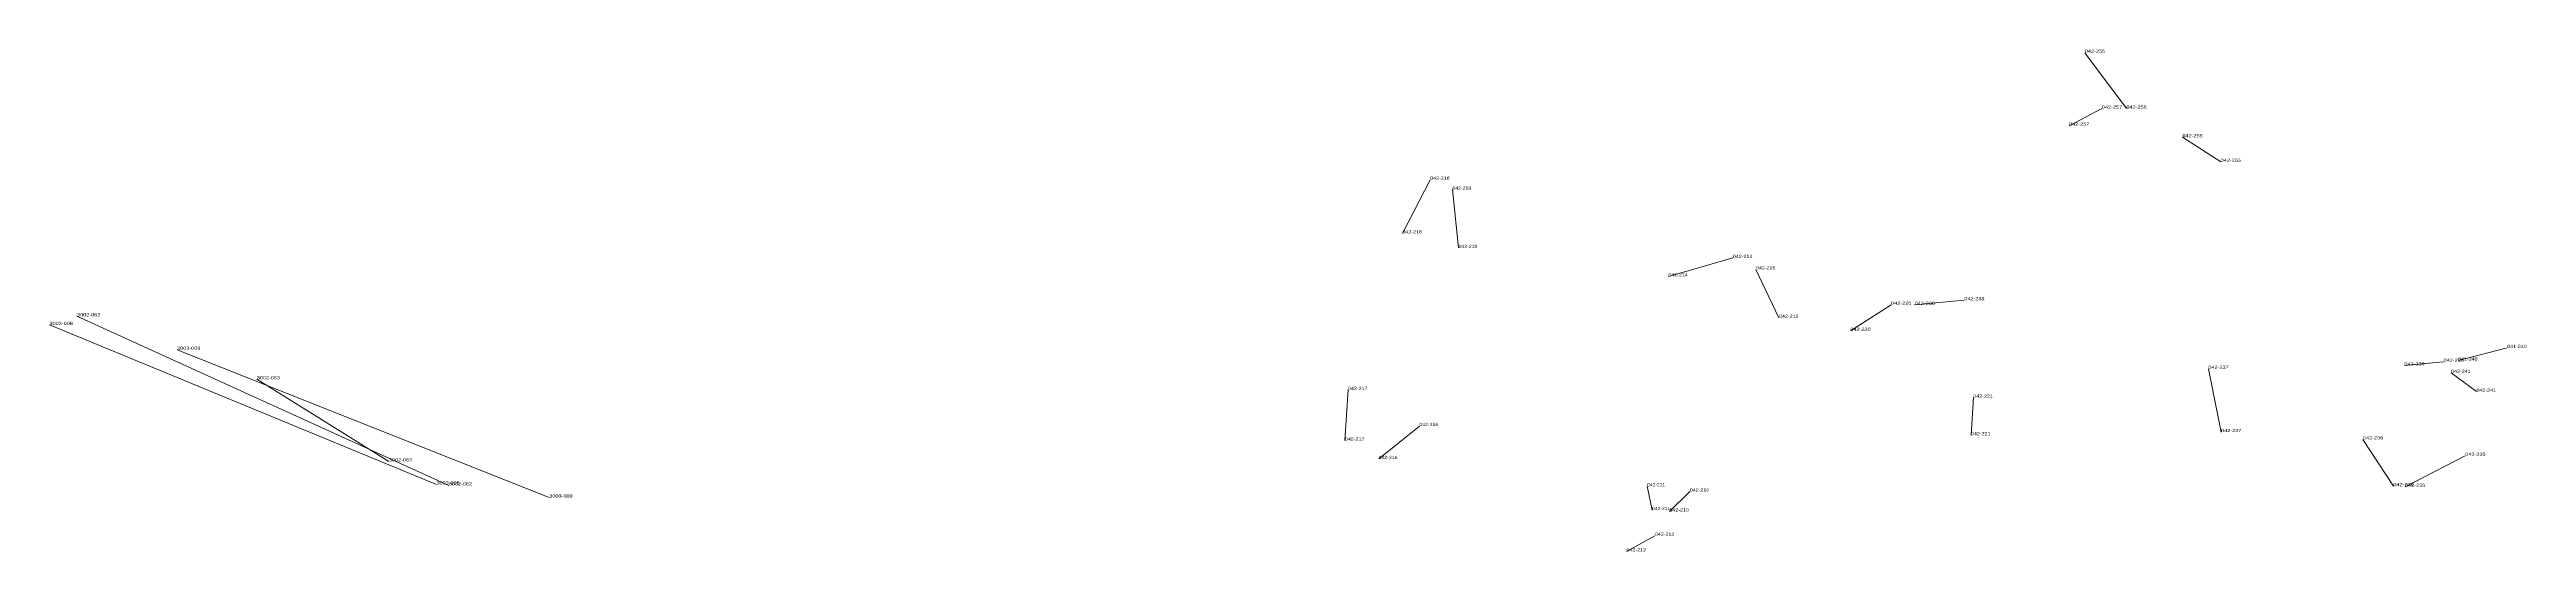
# Model space of a CAD drawing. Header units: metres. Extents: x 571156 to 607184, y 703608 to 727431.
# Drawn here: x 581255 to 582817, y 719046 to 719363 of the extents above; entities that cross this region are included whole.
import ezdxf

# ---------------------------------------------------------------- set-up
doc = ezdxf.new("R2010")
doc.units = ezdxf.units.M
doc.header["$LTSCALE"] = 0.8
doc.layers.add('60', color=7, linetype='Continuous', lineweight=13)
doc.layers.add('61', color=7, linetype='Continuous')

msp = doc.modelspace()

# ---------------------------------------------------------------- linework, layer by layer
at = {"layer": '60'}
for p, q in [((582565.14, 719326.03), (582538.87, 719361.34)), ((582565.14, 719326.03), (582538.87, 719361.34)), ((582549.64, 719326.03), (582528.97, 719315.26)), ((582549.64, 719326.03), (582528.97, 719315.26)), ((582624.58, 719292.44), (582600.46, 719307.94)), ((582624.58, 719292.44), (582600.46, 719307.94)), ((582126.01, 719281.17), (582108.56, 719247.25)), ((582126.01, 719281.17), (582108.56, 719247.25)), ((582140.06, 719274.87), (582143.93, 719238.05)), ((582140.06, 719274.87), (582143.93, 719238.05)), ((582316.9, 719231.75), (582276.2, 719220.12)), ((582316.9, 719231.75), (582276.2, 719220.12)), ((582331.44, 719224.48), (582345.97, 719193.96)), ((582331.44, 719224.48), (582345.97, 719193.96)), ((582416.71, 719202.19), (582391.03, 719185.72)), ((582416.71, 719202.19), (582391.03, 719185.72)), ((582431.55, 719202.12), (582462.87, 719205.08)), ((582431.55, 719202.12), (582462.87, 719205.08)), ((581255.17, 719189.42), (581499.2, 719088.71)), ((581272.49, 719194.93), (581507.02, 719088.15)), ((581335.62, 719173.76), (581570.39, 719080.43)), ((582774.28, 719166.94), (582805.29, 719174.94)), ((582774.28, 719166.94), (582805.29, 719174.94)), ((581385.91, 719155.13), (581469.13, 719103.31)), ((582624.86, 719121.82), (582616.79, 719161.75)), ((582624.86, 719121.82), (582616.79, 719161.75)), ((582765.15, 719166.18), (582740.43, 719163.88)), ((582765.15, 719166.18), (582740.43, 719163.88)), ((582769.92, 719159.19), (582785.91, 719147.32)), ((582769.92, 719159.19), (582785.91, 719147.32)), ((582072.22, 719116.43), (582074.16, 719148.41)), ((582072.22, 719116.43), (582074.16, 719148.41)), ((582468.56, 719143.57), (582467.1, 719119.83)), ((582468.56, 719143.57), (582467.1, 719119.83)), ((582093.54, 719104.81), (582119.22, 719125.64)), ((582093.54, 719104.81), (582119.22, 719125.64)), ((582733.52, 719087.64), (582714.32, 719117.21)), ((582733.52, 719087.64), (582714.32, 719117.21)), ((582740.82, 719087.26), (582778.83, 719106.84)), ((582740.82, 719087.26), (582778.83, 719106.84)), ((582266.03, 719072.59), (582262.88, 719087.61)), ((582266.03, 719072.59), (582262.88, 719087.61)), ((582276.93, 719071.62), (582289.77, 719084.21)), ((582276.93, 719071.62), (582289.77, 719084.21)), ((582267.73, 719056.35), (582249.8, 719046.42)), ((582267.73, 719056.35), (582249.8, 719046.42))]:
    msp.add_line(p, q, dxfattribs=at)

# ---------------------------------------------------------------- texts
for s, width, p in [('042-256', 1.3, (582538.87, 719361.34)), ('042-256', 1.3, (582538.87, 719361.34)), ('042-257', 1.3, (582528.97, 719315.26)), ('042-257', 1.3, (582528.97, 719315.26)), ('042-255', 1.3, (582600.46, 719307.94)), ('042-255', 1.3, (582600.46, 719307.94)), ('042-218', 1.25, (582108.56, 719247.25)), ('042-218', 1.25, (582108.56, 719247.25)), ('042-219', 1.2, (582143.93, 719238.05)), ('042-219', 1.2, (582143.93, 719238.05)), ('042-214', 1.25, (582276.2, 719220.12)), ('042-214', 1.25, (582276.2, 719220.12)), ('042-238', 1.3, (582462.87, 719205.08)), ('042-238', 1.3, (582462.87, 719205.08)), ('042-215', 1.25, (582345.97, 719193.96)), ('042-215', 1.25, (582345.97, 719193.96)), ('042-220', 1.3, (582391.03, 719185.72)), ('042-220', 1.3, (582391.03, 719185.72)), ('041-240', 1.25, (582805.29, 719174.94)), ('041-240', 1.25, (582805.29, 719174.94)), ('042-237', 1.3, (582616.79, 719161.75)), ('042-237', 1.3, (582616.79, 719161.75)), ('042-239', 1.3, (582740.43, 719163.88)), ('042-239', 1.3, (582740.43, 719163.88)), ('042-217', 1.25, (582074.16, 719148.41)), ('042-217', 1.25, (582074.16, 719148.41)), ('042-241', 1.25, (582785.91, 719147.32)), ('042-241', 1.25, (582785.91, 719147.32)), ('042-216', 1.2, (582119.22, 719125.64)), ('042-216', 1.2, (582119.22, 719125.64)), ('042-221', 1.25, (582467.1, 719119.83)), ('042-221', 1.25, (582467.1, 719119.83)), ('042-236', 1.3, (582714.32, 719117.21)), ('042-236', 1.3, (582714.32, 719117.21)), ('042-235', 1.3, (582778.83, 719106.84)), ('042-235', 1.3, (582778.83, 719106.84)), ('3002-063', 1.3, (581469.13, 719103.31)), ('3003-008', 1.3, (581499.2, 719088.71)), ('3002-062', 1.3, (581507.02, 719088.15)), ('3003-009', 1.3, (581570.39, 719080.43)), ('042-211', 1.15, (582262.88, 719087.61)), ('042-211', 1.15, (582262.88, 719087.61)), ('042-210', 1.25, (582289.77, 719084.21)), ('042-210', 1.25, (582289.77, 719084.21)), ('042-212', 1.25, (582249.8, 719046.42)), ('042-212', 1.25, (582249.8, 719046.42))]:
    msp.add_text(s, height=2, dxfattribs=dict(at, width=width)).set_placement(p)
at = {"layer": '61'}
for s, width, p in [('042-257', 1.3, (582549.64, 719326.03)), ('042-257', 1.3, (582549.64, 719326.03)), ('042-256', 1.3, (582565.14, 719326.03)), ('042-256', 1.3, (582565.14, 719326.03)), ('042-218', 1.25, (582126.01, 719281.17)), ('042-218', 1.25, (582126.01, 719281.17)), ('042-255', 1.3, (582624.58, 719292.44)), ('042-255', 1.3, (582624.58, 719292.44)), ('042-219', 1.2, (582140.06, 719274.87)), ('042-219', 1.2, (582140.06, 719274.87)), ('042-214', 1.25, (582316.9, 719231.75)), ('042-214', 1.25, (582316.9, 719231.75)), ('042-215', 1.25, (582331.44, 719224.48)), ('042-215', 1.25, (582331.44, 719224.48)), ('042-220', 1.3, (582416.71, 719202.19)), ('042-220', 1.3, (582416.71, 719202.19)), ('042-238', 1.3, (582431.55, 719202.12)), ('042-238', 1.3, (582431.55, 719202.12)), ('3003-008', 1.3, (581255.17, 719189.42)), ('3002-062', 1.3, (581272.49, 719194.93)), ('3003-009', 1.3, (581335.62, 719173.76)), ('3002-063', 1.3, (581385.91, 719155.13)), ('042-239', 1.3, (582765.15, 719166.18)), ('042-239', 1.3, (582765.15, 719166.18)), ('042-241', 1.25, (582769.92, 719159.19)), ('042-241', 1.25, (582769.92, 719159.19)), ('041-240', 1.25, (582774.28, 719166.94)), ('041-240', 1.25, (582774.28, 719166.94)), ('042-221', 1.25, (582468.56, 719143.57)), ('042-221', 1.25, (582468.56, 719143.57)), ('042-237', 1.3, (582624.86, 719121.82)), ('042-237', 1.3, (582624.86, 719121.82)), ('042-217', 1.25, (582072.22, 719116.43)), ('042-217', 1.25, (582072.22, 719116.43)), ('042-216', 1.2, (582093.54, 719104.81)), ('042-216', 1.2, (582093.54, 719104.81)), ('042-236', 1.3, (582733.52, 719087.64)), ('042-236', 1.3, (582733.52, 719087.64)), ('042-235', 1.3, (582740.82, 719087.26)), ('042-235', 1.3, (582740.82, 719087.26)), ('042-211', 1.15, (582266.03, 719072.59)), ('042-211', 1.15, (582266.03, 719072.59)), ('042-210', 1.25, (582276.93, 719071.62)), ('042-210', 1.25, (582276.93, 719071.62)), ('042-212', 1.25, (582267.73, 719056.35)), ('042-212', 1.25, (582267.73, 719056.35))]:
    msp.add_text(s, height=2, dxfattribs=dict(at, width=width)).set_placement(p)

doc.saveas('drawing.dxf')
